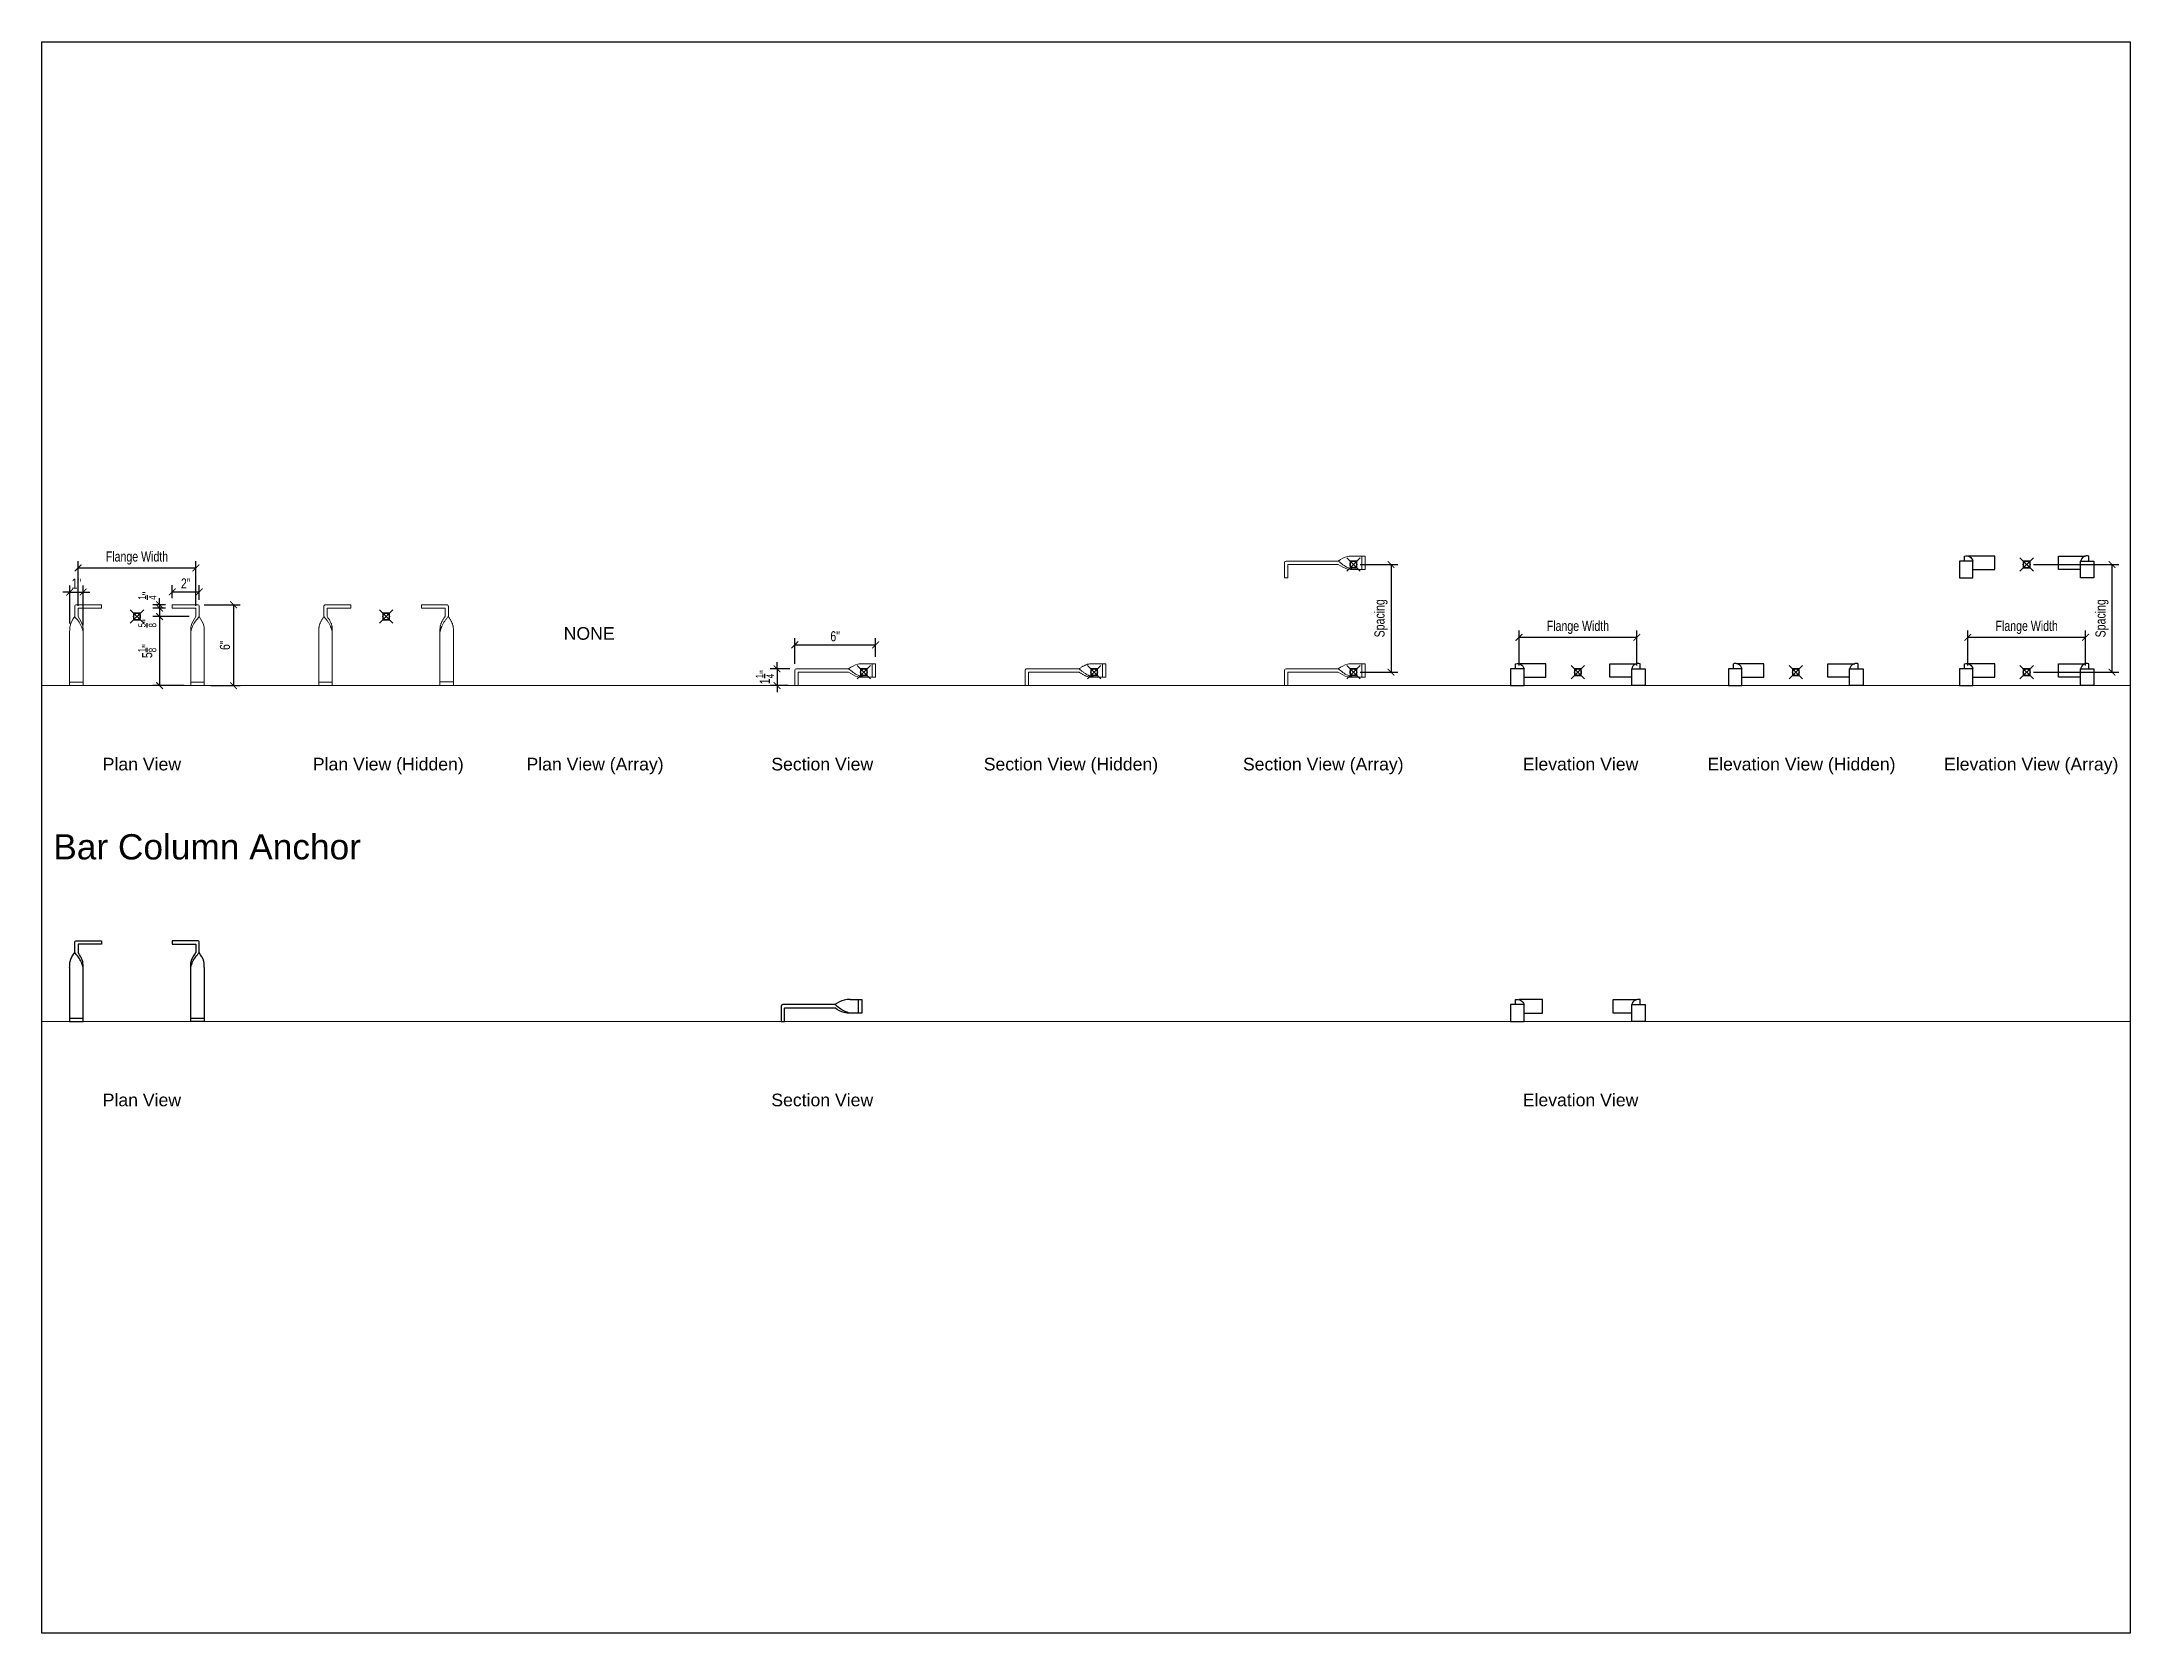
# Paper-space layout 'Layout1' of a CAD drawing. Header units: inches. Extents: x 1.05 to 9.45, y 0.8 to 7.2.
# The model-space entities are those that its viewports show. They can reach past a viewport. Long polylines and large blocks are cut down to what shows.
import ezdxf
from ezdxf.enums import TextEntityAlignment as Align

# ---------------------------------------------------------------- set-up
doc = ezdxf.new("R2010")
doc.units = ezdxf.units.IN
doc.header["$LTSCALE"] = 48
doc.header["$MEASUREMENT"] = 0
doc.header["$PDMODE"] = 99
doc.header["$PDSIZE"] = 0.5
doc.linetypes.add('HIDDEN2', pattern=[0.1875, 0.125, -0.0625])
for name, color, linetype, lineweight in [('A-Anno-Dims', 211, 'Continuous', 25), ('A-Detl-Fine', 90, 'Continuous', 18), ('G-Anno-Ttlb', 213, 'Continuous', 50)]:
    doc.layers.add(name, color=color, linetype=linetype, lineweight=lineweight)
doc.layers.add('G-Anno-Nplt', color=140, linetype='Continuous', lineweight=18, plot=False)
doc.styles.add('Arch-Dim', font='arial.ttf', dxfattribs={"width": 0.75})
doc.styles.add('RomanS', font='romans.shx')
doc.dimstyles.new('Aec-Arch-I-96', dxfattribs={"dimscale": 96, "dimtxt": 0.09375, "dimasz": 0.0625, "dimexe": 0.0625, "dimexo": 0.0625, "dimgap": 0.03125, "dimtad": 1, "dimdec": 4, "dimzin": 3, "dimdsep": 46, "dimlunit": 4, "dimtxsty": 'Arch-Dim', "dimblk": 'ARCHTICK', "dimcen": 0.09375, "dimazin": 2, "dimtfac": 0.75, "dimtdec": 4, "dimtix": 1, "dimtmove": 2, "dimatfit": 2, "dimfxl": 1, "dimtolj": 1, "dimtzin": 0, "dimarcsym": 0})

psp = doc.layouts.get("Layout1")

msp = doc.modelspace()

# ---------------------------------------------------------------- blocks, each defined once
blk = doc.blocks.new('Anno_Title_T2')
at = {"color": 0, "linetype": 'ByBlock', "lineweight": -2, "style": 'RomanS'}
blk.add_attdef('TITLE', (0, 0.4999999999999858), '', height=1.25, dxfattribs=at)
blk.add_attdef('SCALE', text='', height=0.75, dxfattribs=at).set_placement((0, -0.5000000000000142), align=Align.TOP_LEFT)
blk = doc.blocks.new('_ArchTick')
at = {"color": 0, "linetype": 'ByBlock', "const_width": 0.15}
blk.add_lwpolyline([(-0.5, -0.5), (0.5, 0.5)], dxfattribs=at)
blk = doc.blocks.new('*D7')
at = {"layer": 'A-Anno-Dims', "color": 8, "lineweight": -2, "transparency": 16777216}
for p, q in [((36.49762392759902, 83.18077792889687), (36.49762392759902, 86.49455799335317)), ((36.49762392759902, 85.99455799335317), (45.24762392759902, 85.99455799335317)), ((45.24762392759902, 83.18077792889687), (45.24762392759902, 86.49455799335317))]:
    blk.add_line(p, q, dxfattribs=at)
at = {"layer": 'Defpoints', "color": 0, "transparency": 16777216}
for p in [(45.24762392759902, 85.99455799335317), (36.49762392759902, 82.68077792889687), (45.24762392759902, 82.68077792889687)]:
    blk.add_point(p, dxfattribs=at)
at = {"layer": 'A-Anno-Dims', "color": 8, "lineweight": -2, "transparency": 16777216, "xscale": 0.5, "yscale": 0.5, "zscale": 0.5, "rotation": 180}
blk.add_blockref('_ArchTick', (36.49762392759902, 85.99455799335317), dxfattribs=at)
at = {"layer": 'A-Anno-Dims', "color": 8, "lineweight": -2, "transparency": 16777216, "xscale": 0.5, "yscale": 0.5, "zscale": 0.5}
blk.add_blockref('_ArchTick', (45.24762392759902, 85.99455799335317), dxfattribs=at)
at = {"layer": 'A-Anno-Dims', "color": 0, "transparency": 16777216, "insert": (40.87262392759902, 86.72980697016081), "char_height": 0.75, "attachment_point": 5, "style": 'Arch-Dim'}
blk.add_mtext('\\A1;Flange Width', dxfattribs=at)
blk = doc.blocks.new('_Open90')
at = {"color": 0, "linetype": 'ByBlock', "lineweight": -2}
for p, q in [((0, 0), (-1, 0)), ((-0.5, 0.5), (0, 0)), ((0, 0), (-0.5, -0.5))]:
    blk.add_line(p, q, dxfattribs=at)
blk = doc.blocks.new('*D8')
at = {"layer": 'A-Anno-Dims', "color": 8, "lineweight": -2, "transparency": 16777216}
for p, q in [((42.99762392759931, 83.25373377094934), (42.05197980117634, 83.25373377094934)), ((42.99762392759897, 83.00367792889688), (42.05197980117634, 83.00367792889688)), ((42.55197980117634, 83.25373377094934), (42.55197980117634, 83.75373377094934)), ((42.55197980117634, 83.25373377094934), (42.55197980117634, 83.00367792889688)), ((42.55197980117634, 83.00367792889688), (42.55197980117634, 82.50367792889688))]:
    blk.add_line(p, q, dxfattribs=at)
at = {"layer": 'Defpoints', "color": 0, "transparency": 16777216}
for p in [(42.55197980117634, 83.00367792889688), (43.49762392759931, 83.25373377094934), (43.49762392759897, 83.00367792889688)]:
    blk.add_point(p, dxfattribs=at)
at = {"layer": 'A-Anno-Dims', "color": 8, "lineweight": -2, "transparency": 16777216, "xscale": 0.5, "yscale": 0.5, "zscale": 0.5}
for p, rotation in [((42.55197980117634, 83.25373377094934), 270), ((42.55197980117634, 83.00367792889688), 90)]:
    blk.add_blockref('_ArchTick', p, dxfattribs=dict(at, rotation=rotation))
at = {"layer": 'A-Anno-Dims', "color": 0, "transparency": 16777216, "insert": (41.64457870977094, 83.93364553133301), "char_height": 0.75, "attachment_point": 5, "rotation": 90, "style": 'Arch-Dim'}
blk.add_mtext('\\A1;{\\H0.750000x;\\S1/4;}"', dxfattribs=at)
blk = doc.blocks.new('*D9')
at = {"layer": 'A-Anno-Dims', "color": 8, "lineweight": -2, "transparency": 16777216}
for p, q in [((42.99762392759897, 83.00367792889688), (42.05197980117634, 83.00367792889688)), ((44.74762392759885, 82.37867792889688), (42.05197980117634, 82.37867792889688)), ((42.55197980117634, 83.00367792889688), (42.55197980117634, 82.37867792889688))]:
    blk.add_line(p, q, dxfattribs=at)
at = {"layer": 'Defpoints', "color": 0, "transparency": 16777216}
for p in [(42.55197980117634, 82.37867792889688), (43.49762392759897, 83.00367792889688), (45.24762392759885, 82.37867792889688)]:
    blk.add_point(p, dxfattribs=at)
at = {"layer": 'A-Anno-Dims', "color": 8, "lineweight": -2, "transparency": 16777216, "xscale": 0.5, "yscale": 0.5, "zscale": 0.5}
for p, rotation in [((42.55197980117634, 83.00367792889688), 90), ((42.55197980117634, 82.37867792889688), 270)]:
    blk.add_blockref('_ArchTick', p, dxfattribs=dict(at, rotation=rotation))
at = {"layer": 'A-Anno-Dims', "color": 0, "transparency": 16777216, "insert": (41.63882325274506, 81.87698001729814), "char_height": 0.75, "attachment_point": 5, "rotation": 90, "style": 'Arch-Dim'}
blk.add_mtext('\\A1;{\\H0.750000x;\\S5/8;}"', dxfattribs=at)
blk = doc.blocks.new('*D10')
at = {"layer": 'A-Anno-Dims', "color": 8, "lineweight": -2, "transparency": 16777216}
for p, q in [((44.74762392759885, 82.37867792889688), (42.05197980117635, 82.37867792889688)), ((42.55197980117635, 82.37867792889688), (42.55197980117634, 77.25367792889688)), ((44.37262392759897, 77.25367792889688), (42.05197980117634, 77.25367792889688))]:
    blk.add_line(p, q, dxfattribs=at)
at = {"layer": 'Defpoints', "color": 0, "transparency": 16777216}
for p in [(45.24762392759885, 82.37867792889688), (42.55197980117634, 77.25367792889688), (44.87262392759897, 77.25367792889688)]:
    blk.add_point(p, dxfattribs=at)
at = {"layer": 'A-Anno-Dims', "color": 8, "lineweight": -2, "transparency": 16777216, "xscale": 0.5, "yscale": 0.5, "zscale": 0.5}
for p, rotation in [((42.55197980117635, 82.37867792889688), 90), ((42.55197980117634, 77.25367792889688), 270)]:
    blk.add_blockref('_ArchTick', p, dxfattribs=dict(at, rotation=rotation))
at = {"layer": 'A-Anno-Dims', "color": 0, "transparency": 16777216, "insert": (41.63223645192668, 79.81617792889689), "char_height": 0.75, "attachment_point": 5, "rotation": 90, "style": 'Arch-Dim'}
blk.add_mtext('\\A1;5{\\H0.750000x;\\S1/8;}"', dxfattribs=at)
blk = doc.blocks.new('*D11')
at = {"layer": 'A-Anno-Dims', "color": 8, "lineweight": -2, "transparency": 16777216}
for p, q in [((45.87262064276979, 83.25373377090818), (48.54757907993565, 83.25373377090818)), ((48.04757907993565, 83.25373377090818), (48.04757907993564, 77.25367792889688)), ((46.37262392759897, 77.25367792889688), (48.54757907993564, 77.25367792889688))]:
    blk.add_line(p, q, dxfattribs=at)
at = {"layer": 'Defpoints', "color": 0, "transparency": 16777216}
for p in [(45.37262064276979, 83.25373377090818), (45.87262392759897, 77.25367792889688), (48.04757907993564, 77.25367792889688)]:
    blk.add_point(p, dxfattribs=at)
at = {"layer": 'A-Anno-Dims', "color": 8, "lineweight": -2, "transparency": 16777216, "xscale": 0.5, "yscale": 0.5, "zscale": 0.5}
for p, rotation in [((48.04757907993565, 83.25373377090818), 90), ((48.04757907993564, 77.25367792889688), 270)]:
    blk.add_blockref('_ArchTick', p, dxfattribs=dict(at, rotation=rotation))
at = {"layer": 'A-Anno-Dims', "color": 0, "transparency": 16777216, "insert": (47.41464933914437, 80.25370584990254), "char_height": 0.75, "attachment_point": 5, "rotation": 90, "style": 'Arch-Dim'}
blk.add_mtext('\\A1;6"', dxfattribs=at)
blk = doc.blocks.new('*D12')
at = {"layer": 'A-Anno-Dims', "color": 8, "lineweight": -2, "transparency": 16777216}
for p, q in [((43.49762392759931, 83.75373377094934), (43.49762392759931, 84.7145299488302)), ((43.49762392759931, 84.2145299488302), (45.49762392759908, 84.2145299488302)), ((45.49762392759908, 83.62873377095138), (45.49762392759908, 84.7145299488302))]:
    blk.add_line(p, q, dxfattribs=at)
at = {"layer": 'Defpoints', "color": 0, "transparency": 16777216}
for p in [(45.49762392759908, 84.2145299488302), (43.49762392759931, 83.25373377094934), (45.49762392759908, 83.12873377095138)]:
    blk.add_point(p, dxfattribs=at)
at = {"layer": 'A-Anno-Dims', "color": 8, "lineweight": -2, "transparency": 16777216, "xscale": 0.5, "yscale": 0.5, "zscale": 0.5, "rotation": 180}
blk.add_blockref('_ArchTick', (43.49762392759931, 84.2145299488302), dxfattribs=at)
at = {"layer": 'A-Anno-Dims', "color": 8, "lineweight": -2, "transparency": 16777216, "xscale": 0.5, "yscale": 0.5, "zscale": 0.5}
blk.add_blockref('_ArchTick', (45.49762392759908, 84.2145299488302), dxfattribs=at)
at = {"layer": 'A-Anno-Dims', "color": 0, "transparency": 16777216, "insert": (44.49762392759919, 84.84106473737044), "char_height": 0.75, "attachment_point": 5, "style": 'Arch-Dim'}
blk.add_mtext('\\A1;2"', dxfattribs=at)
blk = doc.blocks.new('*D13')
at = {"layer": 'A-Anno-Dims', "color": 8, "lineweight": -2, "transparency": 16777216}
for p, q in [((89.74294138830089, 78.8786779288971), (89.74294138830089, 80.7797579088151)), ((95.74294138830089, 79.37867792889688), (95.74294138830089, 80.7797579088151)), ((89.74294138830089, 80.2797579088151), (95.74294138830089, 80.2797579088151))]:
    blk.add_line(p, q, dxfattribs=at)
at = {"layer": 'Defpoints', "color": 0, "transparency": 16777216}
for p in [(95.74294138830089, 80.2797579088151), (89.74294138830089, 78.3786779288971), (95.74294138830089, 78.87867792889688)]:
    blk.add_point(p, dxfattribs=at)
at = {"layer": 'A-Anno-Dims', "color": 8, "lineweight": -2, "transparency": 16777216, "xscale": 0.5, "yscale": 0.5, "zscale": 0.5, "rotation": 180}
blk.add_blockref('_ArchTick', (89.74294138830089, 80.2797579088151), dxfattribs=at)
at = {"layer": 'A-Anno-Dims', "color": 8, "lineweight": -2, "transparency": 16777216, "xscale": 0.5, "yscale": 0.5, "zscale": 0.5}
blk.add_blockref('_ArchTick', (95.74294138830089, 80.2797579088151), dxfattribs=at)
at = {"layer": 'A-Anno-Dims', "color": 0, "transparency": 16777216, "insert": (92.74294138830089, 80.91268764960637), "char_height": 0.75, "attachment_point": 5, "style": 'Arch-Dim'}
blk.add_mtext('\\A1;6"', dxfattribs=at)
blk = doc.blocks.new('*D14')
at = {"layer": 'A-Anno-Dims', "color": 8, "lineweight": -2, "transparency": 16777216}
for p, q in [((89.36794138830089, 78.5036779288971), (87.92362556244188, 78.5036779288971)), ((88.42362556244188, 78.5036779288971), (88.42362556244188, 79.0036779288971)), ((88.42362556244188, 78.5036779288971), (88.42362556244188, 77.25367792889688)), ((89.24294138830089, 77.25367792889688), (87.92362556244188, 77.25367792889688)), ((88.42362556244188, 77.25367792889688), (88.42362556244188, 76.75367792889688))]:
    blk.add_line(p, q, dxfattribs=at)
at = {"layer": 'Defpoints', "color": 0, "transparency": 16777216}
for p in [(89.86794138830089, 78.5036779288971), (88.42362556244188, 77.25367792889688), (89.74294138830089, 77.25367792889688)]:
    blk.add_point(p, dxfattribs=at)
at = {"layer": 'A-Anno-Dims', "color": 8, "lineweight": -2, "transparency": 16777216, "xscale": 0.5, "yscale": 0.5, "zscale": 0.5}
for p, rotation in [((88.42362556244188, 78.5036779288971), 270), ((88.42362556244188, 77.25367792889688), 90)]:
    blk.add_blockref('_ArchTick', p, dxfattribs=dict(at, rotation=rotation))
at = {"layer": 'A-Anno-Dims', "color": 0, "transparency": 16777216, "insert": (87.51622447103668, 77.878677928897), "char_height": 0.75, "attachment_point": 5, "rotation": 90, "style": 'Arch-Dim'}
blk.add_mtext('\\A1;1{\\H0.750000x;\\S1/4;}"', dxfattribs=at)
blk = doc.blocks.new('*D15')
at = {"layer": 'A-Anno-Dims', "color": 8, "lineweight": -2, "transparency": 16777216}
for p, q in [((131.7431878570113, 86.2536779288971), (134.5343726165755, 86.2536779288971)), ((134.0343726165755, 86.2536779288971), (134.0343726165755, 78.2536779288971)), ((131.7431878570112, 78.2536779288971), (134.5343726165755, 78.2536779288971))]:
    blk.add_line(p, q, dxfattribs=at)
at = {"layer": 'Defpoints', "color": 0, "transparency": 16777216}
for p in [(131.2431878570113, 86.2536779288971), (131.2431878570112, 78.2536779288971), (134.0343726165755, 78.2536779288971)]:
    blk.add_point(p, dxfattribs=at)
at = {"layer": 'A-Anno-Dims', "color": 8, "lineweight": -2, "transparency": 16777216, "xscale": 0.5, "yscale": 0.5, "zscale": 0.5}
for p, rotation in [((134.0343726165755, 86.2536779288971), 90), ((134.0343726165755, 78.2536779288971), 270)]:
    blk.add_blockref('_ArchTick', p, dxfattribs=dict(at, rotation=rotation))
at = {"layer": 'A-Anno-Dims', "color": 0, "transparency": 16777216, "insert": (133.2927286875168, 82.25367792889712), "char_height": 0.75, "attachment_point": 5, "rotation": 90, "style": 'Arch-Dim'}
blk.add_mtext('\\A1;Spacing', dxfattribs=at)
blk = doc.blocks.new('*D4')
at = {"layer": 'A-Anno-Dims', "color": 8, "lineweight": -2, "transparency": 16777216}
for p, q in [((176.8836248422666, 78.75367853028024), (176.8836248422666, 81.34067604400389)), ((176.8836248422666, 80.84067604400389), (185.6336256911376, 80.84067604400389)), ((185.6336256911376, 78.75367853028024), (185.6336256911376, 81.34067604400389))]:
    blk.add_line(p, q, dxfattribs=at)
at = {"layer": 'Defpoints', "color": 0, "transparency": 16777216}
for p in [(185.6336256911376, 80.84067604400389), (176.8836248422666, 78.25367853028024), (185.6336256911376, 78.25367853028024)]:
    blk.add_point(p, dxfattribs=at)
at = {"layer": 'A-Anno-Dims', "color": 8, "lineweight": -2, "transparency": 16777216, "xscale": 0.5, "yscale": 0.5, "zscale": 0.5, "rotation": 180}
blk.add_blockref('_ArchTick', (176.8836248422666, 80.84067604400389), dxfattribs=at)
at = {"layer": 'A-Anno-Dims', "color": 8, "lineweight": -2, "transparency": 16777216, "xscale": 0.5, "yscale": 0.5, "zscale": 0.5}
blk.add_blockref('_ArchTick', (185.6336256911376, 80.84067604400389), dxfattribs=at)
at = {"layer": 'A-Anno-Dims', "color": 0, "transparency": 16777216, "insert": (181.2586252667021, 81.57592502081152), "char_height": 0.75, "attachment_point": 5, "style": 'Arch-Dim'}
blk.add_mtext('\\A1;Flange Width', dxfattribs=at)
blk = doc.blocks.new('*D16')
at = {"layer": 'A-Anno-Dims', "color": 8, "lineweight": -2, "transparency": 16777216}
for p, q in [((181.7586252667021, 86.25367853028024), (188.0949462249604, 86.25367853028024)), ((187.5949462249604, 86.25367853028024), (187.5949462249604, 78.25367853028024)), ((181.7586252667021, 78.25367853028024), (188.0949462249604, 78.25367853028024))]:
    blk.add_line(p, q, dxfattribs=at)
at = {"layer": 'Defpoints', "color": 0, "transparency": 16777216}
for p in [(181.2586252667021, 86.25367853028024), (181.2586252667021, 78.25367853028024), (187.5949462249604, 78.25367853028024)]:
    blk.add_point(p, dxfattribs=at)
at = {"layer": 'A-Anno-Dims', "color": 8, "lineweight": -2, "transparency": 16777216, "xscale": 0.5, "yscale": 0.5, "zscale": 0.5}
for p, rotation in [((187.5949462249604, 86.25367853028024), 90), ((187.5949462249604, 78.25367853028024), 270)]:
    blk.add_blockref('_ArchTick', p, dxfattribs=dict(at, rotation=rotation))
at = {"layer": 'A-Anno-Dims', "color": 0, "transparency": 16777216, "insert": (186.8533022959017, 82.25367853028027), "char_height": 0.75, "attachment_point": 5, "rotation": 90, "style": 'Arch-Dim'}
blk.add_mtext('\\A1;Spacing', dxfattribs=at)
blk = doc.blocks.new('*D5')
at = {"layer": 'A-Anno-Dims', "color": 8, "lineweight": -2, "transparency": 16777216}
for p, q in [((143.5448379367166, 78.75367853028024), (143.5448379367166, 81.34067604400389)), ((143.5448379367166, 80.84067604400389), (152.2948387855876, 80.84067604400389)), ((152.2948387855876, 78.75367853028024), (152.2948387855876, 81.34067604400389))]:
    blk.add_line(p, q, dxfattribs=at)
at = {"layer": 'Defpoints', "color": 0, "transparency": 16777216}
for p in [(152.2948387855876, 80.84067604400389), (143.5448379367166, 78.25367853028024), (152.2948387855876, 78.25367853028024)]:
    blk.add_point(p, dxfattribs=at)
at = {"layer": 'A-Anno-Dims', "color": 8, "lineweight": -2, "transparency": 16777216, "xscale": 0.5, "yscale": 0.5, "zscale": 0.5, "rotation": 180}
blk.add_blockref('_ArchTick', (143.5448379367166, 80.84067604400389), dxfattribs=at)
at = {"layer": 'A-Anno-Dims', "color": 8, "lineweight": -2, "transparency": 16777216, "xscale": 0.5, "yscale": 0.5, "zscale": 0.5}
blk.add_blockref('_ArchTick', (152.2948387855876, 80.84067604400389), dxfattribs=at)
at = {"layer": 'A-Anno-Dims', "color": 0, "transparency": 16777216, "insert": (147.9198383611521, 81.57592502081152), "char_height": 0.75, "attachment_point": 5, "style": 'Arch-Dim'}
blk.add_mtext('\\A1;Flange Width', dxfattribs=at)
blk = doc.blocks.new('*D6')
at = {"layer": 'A-Anno-Dims', "color": 8, "lineweight": -2, "transparency": 16777216}
for p, q in [((35.87364781475071, 84.19962644014618), (35.37364781475071, 84.19962644014618)), ((35.87364781475071, 81.86141776296472), (35.87364781475071, 84.69962644014618)), ((35.87364781475071, 84.19962644014618), (36.87542392759906, 84.19962644014618)), ((36.87542392759906, 81.75367792889665), (36.87542392759906, 84.69962644014618)), ((36.87542392759906, 84.19962644014618), (37.37542392759906, 84.19962644014618))]:
    blk.add_line(p, q, dxfattribs=at)
at = {"layer": 'Defpoints', "color": 0, "transparency": 16777216}
for p in [(36.87542392759906, 84.19962644014618), (35.87364781475071, 81.36141776296472), (36.87542392759906, 81.25367792889665)]:
    blk.add_point(p, dxfattribs=at)
at = {"layer": 'A-Anno-Dims', "color": 8, "lineweight": -2, "transparency": 16777216, "xscale": 0.5, "yscale": 0.5, "zscale": 0.5}
blk.add_blockref('_ArchTick', (35.87364781475071, 84.19962644014618), dxfattribs=at)
at = {"layer": 'A-Anno-Dims', "color": 8, "lineweight": -2, "transparency": 16777216, "xscale": 0.5, "yscale": 0.5, "zscale": 0.5, "rotation": 180}
blk.add_blockref('_ArchTick', (36.87542392759906, 84.19962644014618), dxfattribs=at)
at = {"layer": 'A-Anno-Dims', "color": 0, "transparency": 16777216, "insert": (36.37453587117488, 84.82616122868642), "char_height": 0.75, "attachment_point": 5, "style": 'Arch-Dim'}
blk.add_mtext('\\A1;1"', dxfattribs=at)
blk = doc.blocks.new('AecDtl_BarColumnAnchorPlanLeft')
at = {"color": 0, "linetype": 'ByBlock', "lineweight": -2, "ltscale": 0.0625}
blk.add_lwpolyline([(-0.2500000000001137, 0), (-0.2500000000002274, 0.7500558420545076, -0.4142212592278016), (-0.124996715170937, 0.8750558420113066), (1.749999999999545, 0.8750558420524612), (1.749999999999886, 0.625), (0.02079999999989468, 0.625, 0.414213562373095), (-1.13686837721616e-13, 0.6041999999999916), (0, 0)], format="xyb", dxfattribs=at)
for points in [[(-0.625, -1.125000000000227), (-0.6250000000001137, -5.125), (0.3777999999999793, -5.125), (0.3777999999999793, -1.125000000000227)], [(-0.6250000000001137, -4.875), (0.3777999999999793, -4.875)]]:
    blk.add_lwpolyline(points, dxfattribs=at)
for points in [[(-0.6250000000001137, -1.125), (-0.5920965603729655, -0.6831474059079028), (-0.2500000000001137, 0)], [(0.3777999999998656, -1.125), (0.2375999999999294, -0.7031999999999243), (-0.2500000000001137, 0)], [(0.3777999999998656, -1.125), (0.3448965603727174, -0.6831474059079028), (0, 0)]]:
    blk.add_spline(points, degree=3, dxfattribs=at)
blk = doc.blocks.new('AecDtl_BarColumnAnchorPlanRight')
at = {"color": 0, "linetype": 'ByBlock', "lineweight": -2, "ltscale": 0.0625}
blk.add_lwpolyline([(0.2500000000001137, 0), (0.2500000000002274, 0.7500558420545076, 0.4142212592278016), (0.124996715170937, 0.8750558420113066), (-1.749999999999545, 0.8750558420524612), (-1.749999999999886, 0.625), (-0.02079999999989468, 0.625, -0.414213562373095), (1.13686837721616e-13, 0.6041999999999916), (0, 0)], format="xyb", dxfattribs=at)
for points in [[(0.625, -1.125000000000227), (0.6250000000001137, -5.125), (-0.3777999999998656, -5.125), (-0.3777999999999793, -1.125000000000227)], [(-0.3777999999998727, -4.868700125586884), (0.6248205900880066, -4.868700125586884)]]:
    blk.add_lwpolyline(points, dxfattribs=at)
for points in [[(-0.3777999999998656, -1.125), (-0.3448965603727174, -0.6831474059079028), (0, 0)], [(-0.3777999999998656, -1.125), (-0.2375999999999294, -0.7031999999999243), (0.2500000000001137, 0)], [(0.6250000000001137, -1.125), (0.5920965603729655, -0.6831474059079028), (0.2500000000001137, 0)]]:
    blk.add_spline(points, degree=3, dxfattribs=at)
blk = doc.blocks.new('AecDtl_BarColumnAnchorSection')
at = {"color": 0, "linetype": 'ByBlock', "lineweight": -2, "ltscale": 0.0625}
blk.add_line((0.625, -0.3750000000002274), (0.625, 0.6249999999997726), dxfattribs=at)
blk.add_lwpolyline([(-1.125, 0.2499999999997726), (-5, 0.25, 0.414213562373095), (-5.125, 0.125), (-5.125, -1.000000000000227), (-4.875, -1.000000000000227), (-4.875, -0.02080000000023574, -0.414213562373095), (-4.854199999999992, -2.273736754432321e-13), (-1.125, -2.273736754432321e-13)], format="xyb", dxfattribs=at)
blk.add_lwpolyline([(0, 0.6249999999997726), (0.625, 0.6249999999997726), (0.875, 0.6249999999997726), (0.875, -0.3750000000002274), (0.625, -0.3750000000002274), (0, -0.3750000000002274)], dxfattribs=at)
for points in [[(0, 0.625), (-0.4418525940920972, 0.5920965603729655), (-1.125, 0.25)], [(0, -0.3777999999997519), (-0.4218000000000757, -0.2375999999999294), (-1.125, 0.25)], [(0, -0.3777999999997519), (-0.4418525940920972, -0.3448965603727174), (-1.125, 0)]]:
    blk.add_spline(points, degree=3, dxfattribs=at)
blk = doc.blocks.new('AecDtl_BarColumnAnchorElevationLeft')
at = {"color": 0, "linetype": 'ByBlock', "lineweight": -2, "ltscale": 0.0625}
for p, q in [((-0.1485521129119434, 0.2505436756118797), (-0.1485511669067137, 0.2505440674608508)), ((-0.1485521129119434, 0.2505436756118797), (-0.1485511669067137, 0.2505440674608508)), ((-0.1415076643493194, 0.2503907281759439), (-0.1415066428204454, 0.2503910259247277)), ((-0.1415076643493194, 0.2503907281759439), (-0.1415066428204454, 0.2503910259247277)), ((-0.1373404008824082, 0.2502998463662607), (-0.1373382880939289, 0.2503003147614891)), ((-0.1373404008824082, 0.2502998463662607), (-0.1373382880939289, 0.2503003147614891)), ((-0.1345818054651318, 0.2502388890550264), (-0.1345807305707467, 0.2502390785894022)), ((-0.1345818054651318, 0.2502388890550264), (-0.1345807305707467, 0.2502390785894022)), ((-0.1332052785434144, 0.2502089645568049), (-0.1332041958767149, 0.2502091311951062)), ((-0.1332052785434144, 0.2502089645568049), (-0.1332041958767149, 0.2502091311951062)), ((-0.1304666327915811, 0.2501491155601343), (-0.1304589665388676, 0.2501499551528923)), ((-0.1304666327915811, 0.2501491155601343), (-0.1304589665388676, 0.2501499551528923)), ((-0.126364759895182, 0.2500604503800332), (-0.1263592288643167, 0.2500606918617905)), ((-0.126364759895182, 0.2500604503800332), (-0.1263592288643167, 0.2500606918617905))]:
    blk.add_line(p, q, dxfattribs=at)
blk.add_lwpolyline([(-0.6250000000001137, -1), (0.3749991511289181, -1), (0.3749991511289181, 0.2500006013833627), (-0.6250000000001137, 0.2500006013833627)], close=True, dxfattribs=at)
blk.add_lwpolyline([(-0.2500005954053677, 0.2527580884859617), (-0.2500005954053677, 0.6250011142928997, -0.4142124038769235), (0.3749991511289181, 0.2500006013833627)], format="xyb", dxfattribs=at)
blk.add_lwpolyline([(0.3749991511289181, -0.3749991451509231), (1.749999157106799, -0.3749991451509231), (1.749999157106799, 0.6250011142928997), (-2.534658278818824e-07, 0.6250011142928997)], dxfattribs=at)
blk = doc.blocks.new('AecDtl_BarColumnAnchorElevationRight')
at = {"color": 0, "linetype": 'ByBlock', "lineweight": -2, "ltscale": 0.0625}
for p, q in [((0.1263639110243275, 0.2500604503800332), (0.1263583799934622, 0.2500606918617905)), ((0.1263639110243275, 0.2500604503800332), (0.1263583799934622, 0.2500606918617905)), ((0.1304657839207266, 0.2501491155601343), (0.1304581176680131, 0.2501499551528923)), ((0.1304657839207266, 0.2501491155601343), (0.1304581176680131, 0.2501499551528923)), ((0.1332044296725599, 0.2502089645568049), (0.1332033470058605, 0.2502091311951062)), ((0.1332044296725599, 0.2502089645568049), (0.1332033470058605, 0.2502091311951062)), ((0.1345809565942773, 0.2502388890550264), (0.1345798816998922, 0.2502390785894022)), ((0.1345809565942773, 0.2502388890550264), (0.1345798816998922, 0.2502390785894022)), ((0.1373395520115537, 0.2502998463662607), (0.1373374392230744, 0.2503003147614891)), ((0.1373395520115537, 0.2502998463662607), (0.1373374392230744, 0.2503003147614891)), ((0.1415068154784649, 0.2503907281759439), (0.141505793949591, 0.2503910259247277)), ((0.1415068154784649, 0.2503907281759439), (0.141505793949591, 0.2503910259247277)), ((0.1485512640410889, 0.2505436756118797), (0.1485503180358592, 0.2505440674608508)), ((0.1485512640410889, 0.2505436756118797), (0.1485503180358592, 0.2505440674608508))]:
    blk.add_line(p, q, dxfattribs=at)
blk.add_lwpolyline([(-0.3749999999997726, -0.3749991451509231), (-1.750000005977654, -0.3749991451509231), (-1.750000005977654, 0.6250011142928997), (-5.954050266154809e-07, 0.6250011142928997)], dxfattribs=at)
blk.add_lwpolyline([(0.2499997465345132, 0.2527580884859617), (0.2499997465345132, 0.6250011142928997, 0.4142124038769235), (-0.3749999999997726, 0.2500006013833627)], format="xyb", dxfattribs=at)
blk.add_lwpolyline([(0.6249991511292592, -1), (-0.3749999999997726, -1), (-0.3749999999997726, 0.2500006013833627), (0.6249991511292592, 0.2500006013833627)], close=True, dxfattribs=at)

# ---------------------------------------------------------------- dimensions: what is measured, and where the dimension line sits
at = {"layer": 'A-Anno-Dims'}
for base, p1, p2, picture, middle in [((45.24762392759902, 85.99455799335317), (36.49762392759902, 82.68077792889687), (45.24762392759902, 82.68077792889687), '*D7', (40.87262392759902, 86.72980697016081)), ((152.2948387855876, 80.84067604400389), (143.5448379367166, 78.25367853028024), (152.2948387855876, 78.25367853028024), '*D5', (147.9198383611521, 81.57592502081152)), ((185.6336256911376, 80.84067604400389), (176.8836248422666, 78.25367853028024), (185.6336256911376, 78.25367853028024), '*D4', (181.2586252667021, 81.57592502081152))]:
    dim = msp.add_linear_dim(base=base, p1=p1, p2=p2, text='Flange Width', dimstyle='Aec-Arch-I-96', override={"dimscale": 8, "dimclrd": 8, "dimclre": 8, "dimldrblk": 'Open90'}, dxfattribs=at)
    dim.commit()
    dim.dimension.update_dxf_attribs({"geometry": picture, "text_midpoint": middle})
for base, p1, p2, picture, middle in [((45.49762392759908, 84.2145299488302), (43.49762392759931, 83.25373377094934), (45.49762392759908, 83.12873377095138), '*D12', (44.49762392759919, 84.84106473737044)), ((36.87542392759906, 84.19962644014618), (35.87364781475071, 81.36141776296472), (36.87542392759906, 81.25367792889665), '*D6', (36.37453587117488, 84.82616122868642)), ((95.74294138830089, 80.2797579088151), (89.74294138830089, 78.3786779288971), (95.74294138830089, 78.87867792889688), '*D13', (92.74294138830089, 80.91268764960637))]:
    dim = msp.add_linear_dim(base=base, p1=p1, p2=p2, dimstyle='Aec-Arch-I-96', override={"dimscale": 8, "dimclrd": 8, "dimclre": 8, "dimldrblk": 'Open90'}, dxfattribs=at)
    dim.commit()
    dim.dimension.update_dxf_attribs({"geometry": picture, "text_midpoint": middle})
for base, p1, p2, picture, middle in [((134.0343726165755, 78.2536779288971), (131.2431878570113, 86.2536779288971), (131.2431878570112, 78.2536779288971), '*D15', (133.2927286875168, 82.25367792889712)), ((187.5949462249604, 78.25367853028024), (181.2586252667021, 86.25367853028024), (181.2586252667021, 78.25367853028024), '*D16', (186.8533022959017, 82.25367853028027))]:
    dim = msp.add_linear_dim(base=base, p1=p1, p2=p2, angle=90, text='Spacing', dimstyle='Aec-Arch-I-96', override={"dimscale": 8, "dimclrd": 8, "dimclre": 8, "dimldrblk": 'Open90'}, dxfattribs=at)
    dim.commit()
    dim.dimension.update_dxf_attribs({"geometry": picture, "text_midpoint": middle})
for base, p1, p2, picture, middle in [((42.55197980117634, 83.00367792889688), (43.49762392759931, 83.25373377094934), (43.49762392759897, 83.00367792889688), '*D8', (41.64457870977094, 83.93364553133301)), ((42.55197980117634, 82.37867792889688), (43.49762392759897, 83.00367792889688), (45.24762392759885, 82.37867792889688), '*D9', (41.63882325274506, 81.87698001729814))]:
    dim = msp.add_linear_dim(base=base, p1=p1, p2=p2, angle=90, dimstyle='Aec-Arch-I-96', override={"dimscale": 8, "dimclrd": 8, "dimclre": 8, "dimldrblk": 'Open90'}, dxfattribs=at)
    dim.commit()
    dim.dimension.update_dxf_attribs({"geometry": picture, "text_midpoint": middle, "dimtype": 160})
for base, p1, p2, picture, middle in [((42.55197980117634, 77.25367792889688), (45.24762392759885, 82.37867792889688), (44.87262392759897, 77.25367792889688), '*D10', (41.63223645192668, 79.81617792889689)), ((48.04757907993564, 77.25367792889688), (45.37262064276979, 83.25373377090818), (45.87262392759897, 77.25367792889688), '*D11', (47.41464933914437, 80.25370584990254)), ((88.42362556244188, 77.25367792889688), (89.86794138830089, 78.5036779288971), (89.74294138830089, 77.25367792889688), '*D14', (87.51622447103668, 77.878677928897))]:
    dim = msp.add_linear_dim(base=base, p1=p1, p2=p2, angle=90, dimstyle='Aec-Arch-I-96', override={"dimscale": 8, "dimclrd": 8, "dimclre": 8, "dimldrblk": 'Open90'}, dxfattribs=at)
    dim.commit()
    dim.dimension.update_dxf_attribs({"geometry": picture, "text_midpoint": middle})

# ---------------------------------------------------------------- linework, layer by layer
at = {"layer": 'A-Anno-Dims'}
for p in [(131.2431878570113, 86.2536779288971), (181.2586252667021, 86.25367853028024), (40.87262392759897, 82.37867792889688), (59.38334089043167, 82.37867792889688), (94.86794138830089, 78.2536779288971), (111.9860037295113, 78.2536779288971), (131.2431878570112, 78.2536779288971), (147.9198383611521, 78.25367853028024), (164.1058320265569, 78.25367853028024), (181.2586252667021, 78.25367853028024)]:
    msp.add_point(p, dxfattribs=at)
at = {"layer": 'A-Detl-Fine'}
for p, q in [((131.8681878570113, 85.87867792889688), (131.8681878570113, 86.87867792889688)), ((95.49294138830089, 77.87867792889688), (95.49294138830089, 78.87867792889688)), ((131.8681878570113, 77.87867792889688), (131.8681878570113, 78.87867792889688))]:
    msp.add_line(p, q, dxfattribs=at)
at = {"layer": 'A-Detl-Fine', "linetype": 'Continuous', "lineweight": -3}
for p, q in [((176.7350735782258, 86.50422160450876), (176.735074524231, 86.50422199635773)), ((176.7350735782258, 86.50422160450876), (176.735074524231, 86.50422199635773)), ((176.7421180267884, 86.50406865707282), (176.7421190483172, 86.5040689548216)), ((176.7421180267884, 86.50406865707282), (176.7421190483172, 86.5040689548216)), ((176.7462852902553, 86.50397777526314), (176.7462874030438, 86.50397824365837)), ((176.7462852902553, 86.50397777526314), (176.7462874030438, 86.50397824365837)), ((176.7490438856726, 86.5039168179519), (176.7490449605669, 86.50391700748628)), ((176.7490438856726, 86.5039168179519), (176.7490449605669, 86.50391700748628)), ((176.7504204125943, 86.50388689345368), (176.750421495261, 86.50388706009198)), ((176.7504204125943, 86.50388689345368), (176.750421495261, 86.50388706009198)), ((176.7531590583461, 86.50382704445701), (176.7531667245988, 86.50382788404977)), ((176.7531590583461, 86.50382704445701), (176.7531667245988, 86.50382788404977)), ((176.7572609312425, 86.50373837927691), (176.7572664622734, 86.50373862075867)), ((176.7572609312425, 86.50373837927691), (176.7572664622734, 86.50373862075867)), ((185.7599896021618, 86.50373837927691), (185.7599840711309, 86.50373862075867)), ((185.7599896021618, 86.50373837927691), (185.7599840711309, 86.50373862075867)), ((185.7640914750582, 86.50382704445701), (185.7640838088055, 86.50382788404977)), ((185.7640914750582, 86.50382704445701), (185.7640838088055, 86.50382788404977)), ((185.76683012081, 86.50388689345368), (185.7668290381433, 86.50388706009198)), ((185.76683012081, 86.50388689345368), (185.7668290381433, 86.50388706009198)), ((185.7682066477317, 86.5039168179519), (185.7682055728374, 86.50391700748628)), ((185.7682066477317, 86.5039168179519), (185.7682055728374, 86.50391700748628)), ((185.770965243149, 86.50397777526314), (185.7709631303605, 86.50397824365837)), ((185.770965243149, 86.50397777526314), (185.7709631303605, 86.50397824365837)), ((185.7751325066159, 86.50406865707282), (185.7751314850871, 86.5040689548216)), ((185.7751325066159, 86.50406865707282), (185.7751314850871, 86.5040689548216)), ((185.7821769551786, 86.50422160450876), (185.7821760091733, 86.50422199635773)), ((185.7821769551786, 86.50422160450876), (185.7821760091733, 86.50422199635773)), ((143.3962866726757, 78.50422160450876), (143.396287618681, 78.50422199635773)), ((143.3962866726757, 78.50422160450876), (143.396287618681, 78.50422199635773)), ((143.4033311212384, 78.50406865707282), (143.4033321427672, 78.5040689548216)), ((143.4033311212384, 78.50406865707282), (143.4033321427672, 78.5040689548216)), ((143.4074983847053, 78.50397777526314), (143.4075004974937, 78.50397824365837)), ((143.4074983847053, 78.50397777526314), (143.4075004974937, 78.50397824365837)), ((143.4102569801225, 78.5039168179519), (143.4102580550169, 78.50391700748628)), ((143.4102569801225, 78.5039168179519), (143.4102580550169, 78.50391700748628)), ((143.4116335070443, 78.50388689345368), (143.411634589711, 78.50388706009198)), ((143.4116335070443, 78.50388689345368), (143.411634589711, 78.50388706009198)), ((143.4143721527961, 78.50382704445701), (143.4143798190488, 78.50382788404977)), ((143.4143721527961, 78.50382704445701), (143.4143798190488, 78.50382788404977)), ((143.4184740256925, 78.50373837927691), (143.4184795567234, 78.50373862075867)), ((143.4184740256925, 78.50373837927691), (143.4184795567234, 78.50373862075867)), ((152.4212026966118, 78.50373837927691), (152.4211971655809, 78.50373862075867)), ((152.4212026966118, 78.50373837927691), (152.4211971655809, 78.50373862075867)), ((152.4253045695082, 78.50382704445701), (152.4252969032555, 78.50382788404977)), ((152.4253045695082, 78.50382704445701), (152.4252969032555, 78.50382788404977)), ((152.42804321526, 78.50388689345368), (152.4280421325933, 78.50388706009198)), ((152.42804321526, 78.50388689345368), (152.4280421325933, 78.50388706009198)), ((152.4294197421817, 78.5039168179519), (152.4294186672873, 78.50391700748628)), ((152.4294197421817, 78.5039168179519), (152.4294186672873, 78.50391700748628)), ((152.432178337599, 78.50397777526314), (152.4321762248105, 78.50397824365837)), ((152.432178337599, 78.50397777526314), (152.4321762248105, 78.50397824365837)), ((152.4363456010659, 78.50406865707282), (152.436344579537, 78.5040689548216)), ((152.4363456010659, 78.50406865707282), (152.436344579537, 78.5040689548216)), ((152.4433900496285, 78.50422160450876), (152.4433891036233, 78.50422199635773)), ((152.4433900496285, 78.50422160450876), (152.4433891036233, 78.50422199635773)), ((185.7599896021618, 78.50373837927691), (185.7599840711309, 78.50373862075867)), ((185.7599896021618, 78.50373837927691), (185.7599840711309, 78.50373862075867)), ((185.7640914750582, 78.50382704445701), (185.7640838088055, 78.50382788404977)), ((185.7640914750582, 78.50382704445701), (185.7640838088055, 78.50382788404977)), ((185.76683012081, 78.50388689345368), (185.7668290381433, 78.50388706009198)), ((185.76683012081, 78.50388689345368), (185.7668290381433, 78.50388706009198)), ((185.7682066477317, 78.5039168179519), (185.7682055728374, 78.50391700748628)), ((185.7682066477317, 78.5039168179519), (185.7682055728374, 78.50391700748628)), ((185.770965243149, 78.50397777526314), (185.7709631303605, 78.50397824365837)), ((185.770965243149, 78.50397777526314), (185.7709631303605, 78.50397824365837)), ((185.7751325066159, 78.50406865707282), (185.7751314850871, 78.5040689548216)), ((185.7751325066159, 78.50406865707282), (185.7751314850871, 78.5040689548216)), ((185.7821769551786, 78.50422160450876), (185.7821760091733, 78.50422199635773)), ((185.7821769551786, 78.50422160450876), (185.7821760091733, 78.50422199635773))]:
    msp.add_line(p, q, dxfattribs=at)
at = {"layer": 'A-Detl-Fine', "linetype": 'HIDDEN2', "ltscale": 0.0625}
for p, q in [((106.8610037295113, 77.25367792889688), (106.8610037295113, 78.3786779288971)), ((106.9860037295113, 78.5036779288971), (110.8610037295113, 78.50367792889688)), ((107.1110037295113, 77.25367792889688), (107.1110037295113, 78.23287792889687)), ((107.1318037295113, 78.25367792889688), (110.8610037295113, 78.25367792889688)), ((112.6110037295113, 77.87867792889688), (112.6110037295113, 78.87867792889688)), ((106.8610037295113, 77.25367792889688), (107.1110037295113, 77.25367792889688))]:
    msp.add_line(p, q, dxfattribs=at)
at = {"layer": 'A-Detl-Fine', "linetype": 'HIDDEN2', "lineweight": -3, "ltscale": 0.0625}
for p, q in [((159.5822803380805, 78.50422160450876), (159.5822812840858, 78.50422199635773)), ((159.5822803380805, 78.50422160450876), (159.5822812840858, 78.50422199635773)), ((159.5893247866431, 78.50406865707282), (159.589325808172, 78.5040689548216)), ((159.5893247866431, 78.50406865707282), (159.589325808172, 78.5040689548216)), ((159.5934920501101, 78.50397777526314), (159.5934941628985, 78.50397824365837)), ((159.5934920501101, 78.50397777526314), (159.5934941628985, 78.50397824365837)), ((159.5962506455273, 78.5039168179519), (159.5962517204217, 78.50391700748628)), ((159.5962506455273, 78.5039168179519), (159.5962517204217, 78.50391700748628)), ((159.5976271724491, 78.50388689345368), (159.5976282551158, 78.50388706009198)), ((159.5976271724491, 78.50388689345368), (159.5976282551158, 78.50388706009198)), ((159.6003658182009, 78.50382704445701), (159.6003734844536, 78.50382788404977)), ((159.6003658182009, 78.50382704445701), (159.6003734844536, 78.50382788404977)), ((159.6044676910973, 78.50373837927691), (159.6044732221281, 78.50373862075867)), ((159.6044676910973, 78.50373837927691), (159.6044732221281, 78.50373862075867)), ((168.6071963620166, 78.50373837927691), (168.6071908309857, 78.50373862075867)), ((168.6071963620166, 78.50373837927691), (168.6071908309857, 78.50373862075867)), ((168.611298234913, 78.50382704445701), (168.6112905686603, 78.50382788404977)), ((168.611298234913, 78.50382704445701), (168.6112905686603, 78.50382788404977)), ((168.6140368806648, 78.50388689345368), (168.6140357979981, 78.50388706009198)), ((168.6140368806648, 78.50388689345368), (168.6140357979981, 78.50388706009198)), ((168.6154134075865, 78.5039168179519), (168.6154123326921, 78.50391700748628)), ((168.6154134075865, 78.5039168179519), (168.6154123326921, 78.50391700748628)), ((168.6181720030038, 78.50397777526314), (168.6181698902153, 78.50397824365837)), ((168.6181720030038, 78.50397777526314), (168.6181698902153, 78.50397824365837)), ((168.6223392664707, 78.50406865707282), (168.6223382449418, 78.5040689548216)), ((168.6223392664707, 78.50406865707282), (168.6223382449418, 78.5040689548216)), ((168.6293837150333, 78.50422160450876), (168.6293827690281, 78.50422199635773)), ((168.6293837150333, 78.50422160450876), (168.6293827690281, 78.50422199635773))]:
    msp.add_line(p, q, dxfattribs=at)
at = {"layer": 'A-Detl-Fine', "linetype": 'Continuous', "lineweight": -3}
for points in [[(176.6336250957323, 86.50643601738284), (176.6336250957323, 86.87867904318978, -0.4142124038769235), (177.2586248422666, 86.50367853028024)], [(185.883625437672, 86.50643601738284), (185.883625437672, 86.87867904318978, 0.4142124038769235), (185.2586256911377, 86.50367853028024)], [(143.2948381901823, 78.50643601738284), (143.2948381901823, 78.87867904318978, -0.4142124038769235), (143.9198379367166, 78.50367853028024)], [(152.544838532122, 78.50643601738284), (152.544838532122, 78.87867904318978, 0.4142124038769235), (151.9198387855877, 78.50367853028024)], [(176.6336250957323, 78.50643601738284), (176.6336250957323, 78.87867904318978, -0.4142124038769235), (177.2586248422666, 78.50367853028024)], [(185.883625437672, 78.50643601738284), (185.883625437672, 78.87867904318978, 0.4142124038769235), (185.2586256911377, 78.50367853028024)]]:
    msp.add_lwpolyline(points, format="xyb", dxfattribs=at)
at = {"layer": 'A-Detl-Fine'}
for points in [[(130.1181878570113, 86.50367792889688), (126.2431878570113, 86.5036779288971, 0.414213562373095), (126.1181878570113, 86.3786779288971), (126.1181878570113, 85.25367792889688), (126.3681878570113, 85.25367792889688), (126.3681878570113, 86.23287792889687, -0.414213562373095), (126.3889878570113, 86.25367792889688), (130.1181878570113, 86.25367792889688)], [(36.24762392759897, 82.37867792889688), (36.24762392759885, 83.12873377095138, -0.4142212592278016), (36.37262721242814, 83.25373377090818), (38.24762392759862, 83.25373377094934), (38.24762392759897, 83.00367792889688), (36.51842392759897, 83.00367792889688, 0.414213562373095), (36.49762392759897, 82.98287792889687), (36.49762392759908, 82.37867792889688)], [(45.49762392759897, 82.37867792889688), (45.49762392759908, 83.12873377095138, 0.4142212592278016), (45.37262064276979, 83.25373377090818), (43.49762392759931, 83.25373377094934), (43.49762392759897, 83.00367792889688), (45.22682392759896, 83.00367792889688, -0.414213562373095), (45.24762392759897, 82.98287792889687), (45.24762392759885, 82.37867792889688)], [(93.74294138830089, 78.50367792889688), (89.86794138830089, 78.5036779288971, 0.414213562373095), (89.74294138830089, 78.3786779288971), (89.74294138830089, 77.25367792889688), (89.99294138830089, 77.25367792889688), (89.99294138830089, 78.23287792889687, -0.414213562373095), (90.0137413883009, 78.25367792889688), (93.74294138830089, 78.25367792889688)], [(130.1181878570113, 78.25367792889688), (126.3889878570113, 78.25367792889688, 0.414213562373095), (126.3681878570113, 78.23287792889687), (126.3681878570113, 77.25367792889688), (126.1181878570113, 77.25367792889688), (126.1181878570113, 78.3786779288971, -0.414213562373095), (126.2431878570113, 78.5036779288971), (130.1181878570113, 78.50367792889688)]]:
    msp.add_lwpolyline(points, format="xyb", dxfattribs=at)
for points in [[(131.2431878570113, 85.87867792889688), (131.8681878570113, 85.87867792889688), (132.1181878570113, 85.87867792889688), (132.1181878570113, 86.87867792889688), (131.8681878570113, 86.87867792889688), (131.2431878570113, 86.87867792889688)], [(35.87262392759908, 81.25367792889665), (35.87262392759897, 77.25367792889688), (36.87262392759897, 77.25367792889688), (36.87542392759906, 81.25367792889665)], [(45.87262392759885, 81.25367792889665), (45.87262392759897, 77.25367792889688), (44.87262392759897, 77.25367792889688), (44.86982392759887, 81.25367792889665)], [(94.86794138830089, 78.87867792889688), (95.49294138830089, 78.87867792889688), (95.74294138830089, 78.87867792889688), (95.74294138830089, 77.87867792889688), (95.49294138830089, 77.87867792889688), (94.86794138830089, 77.87867792889688)], [(131.2431878570113, 77.87867792889688), (131.8681878570113, 77.87867792889688), (132.1181878570113, 77.87867792889688), (132.1181878570113, 78.87867792889688), (131.8681878570113, 78.87867792889688), (131.2431878570113, 78.87867792889688)], [(35.87262392759897, 77.50367792889688), (36.87262392759897, 77.50367792889688)], [(44.87244451768686, 77.50997780331), (45.87244451768686, 77.50997780331)]]:
    msp.add_lwpolyline(points, dxfattribs=at)
at = {"layer": 'A-Detl-Fine', "linetype": 'Continuous', "lineweight": -3}
for points in [[(176.2586256911376, 85.25367792889688), (177.2586248422666, 85.25367792889688), (177.2586248422666, 86.50367853028024), (176.2586256911376, 86.50367853028024)], [(186.2586248422667, 85.25367792889688), (185.2586256911377, 85.25367792889688), (185.2586256911377, 86.50367853028024), (186.2586248422667, 86.50367853028024)], [(142.9198387855876, 77.25367792889688), (143.9198379367166, 77.25367792889688), (143.9198379367166, 78.50367853028024), (142.9198387855876, 78.50367853028024)], [(152.9198379367167, 77.25367792889688), (151.9198387855877, 77.25367792889688), (151.9198387855877, 78.50367853028024), (152.9198379367167, 78.50367853028024)], [(176.2586256911376, 77.25367792889688), (177.2586248422666, 77.25367792889688), (177.2586248422666, 78.50367853028024), (176.2586256911376, 78.50367853028024)], [(186.2586248422667, 77.25367792889688), (185.2586256911377, 77.25367792889688), (185.2586256911377, 78.50367853028024), (186.2586248422667, 78.50367853028024)]]:
    msp.add_lwpolyline(points, close=True, dxfattribs=at)
for points in [[(177.2586248422666, 85.87867878374595), (178.8836248482445, 85.87867878374595), (178.8836248482445, 86.87867904318978), (176.8836254376719, 86.87867904318978)], [(185.2586256911377, 85.87867878374595), (183.6336256851598, 85.87867878374595), (183.6336256851598, 86.87867904318978), (185.6336250957324, 86.87867904318978)], [(143.9198379367166, 77.87867878374595), (145.5448379426945, 77.87867878374595), (145.5448379426945, 78.87867904318978), (143.5448385321218, 78.87867904318978)], [(151.9198387855877, 77.87867878374595), (150.2948387796098, 77.87867878374595), (150.2948387796098, 78.87867904318978), (152.2948381901824, 78.87867904318978)], [(177.2586248422666, 77.87867878374595), (178.8836248482445, 77.87867878374595), (178.8836248482445, 78.87867904318978), (176.8836254376719, 78.87867904318978)], [(185.2586256911377, 77.87867878374595), (183.6336256851598, 77.87867878374595), (183.6336256851598, 78.87867904318978), (185.6336250957324, 78.87867904318978)]]:
    msp.add_lwpolyline(points, dxfattribs=at)
at = {"layer": 'A-Detl-Fine', "linetype": 'HIDDEN2', "ltscale": 0.0625}
for points in [[(54.75834089043167, 82.37867792889688), (54.75834089043155, 83.12873377095138, -0.4142212592278016), (54.88334417526085, 83.25373377090818), (56.75834089043133, 83.25373377094934), (56.75834089043167, 83.00367792889688), (55.02914089043168, 83.00367792889688, 0.414213562373095), (55.00834089043167, 82.98287792889687), (55.00834089043178, 82.37867792889688)], [(64.00834089043167, 82.37867792889688), (64.00834089043178, 83.12873377095138, 0.4142212592278016), (63.88333760560249, 83.25373377090818), (62.00834089043201, 83.25373377094934), (62.00834089043167, 83.00367792889688), (63.73754089043166, 83.00367792889688, -0.414213562373095), (63.75834089043167, 82.98287792889687), (63.75834089043155, 82.37867792889688)]]:
    msp.add_lwpolyline(points, format="xyb", dxfattribs=at)
for points in [[(54.38334089043178, 81.25367792889665), (54.38334089043167, 77.25367792889688), (55.38334089043167, 77.25367792889688), (55.38614089043176, 81.25367792889665)], [(64.38334089043155, 81.25367792889665), (64.38334089043167, 77.25367792889688), (63.38334089043167, 77.25367792889688), (63.38054089043158, 81.25367792889665)], [(111.9860037295113, 77.87867792889688), (112.6110037295113, 77.87867792889688), (112.8610037295113, 77.87867792889688), (112.8610037295113, 78.87867792889688), (112.6110037295113, 78.87867792889688), (111.9860037295113, 78.87867792889688)], [(54.38334089043167, 77.50367792889665), (55.38334089043167, 77.50367792889665)], [(63.38315241027271, 77.52293529883491), (64.38315241027271, 77.52293529883491)]]:
    msp.add_lwpolyline(points, dxfattribs=at)
at = {"layer": 'A-Detl-Fine', "linetype": 'HIDDEN2', "lineweight": -3, "ltscale": 0.0625}
for points in [[(159.1058324509924, 77.25367792889688), (160.1058316021214, 77.25367792889688), (160.1058316021214, 78.50367853028024), (159.1058324509924, 78.50367853028024)], [(169.1058316021215, 77.25367792889688), (168.1058324509925, 77.25367792889688), (168.1058324509925, 78.50367853028024), (169.1058316021215, 78.50367853028024)]]:
    msp.add_lwpolyline(points, close=True, dxfattribs=at)
for points in [[(159.4808318555871, 78.50643601738284), (159.4808318555871, 78.87867904318978, -0.4142124038769235), (160.1058316021214, 78.50367853028024)], [(168.7308321975268, 78.50643601738284), (168.7308321975268, 78.87867904318978, 0.4142124038769235), (168.1058324509925, 78.50367853028024)]]:
    msp.add_lwpolyline(points, format="xyb", dxfattribs=at)
for points in [[(160.1058316021214, 77.87867878374595), (161.7308316080993, 77.87867878374595), (161.7308316080993, 78.87867904318978), (159.7308321975266, 78.87867904318978)], [(168.1058324509925, 77.87867878374595), (166.4808324450146, 77.87867878374595), (166.4808324450146, 78.87867904318978), (168.4808318555872, 78.87867904318978)]]:
    msp.add_lwpolyline(points, dxfattribs=at)
at = {"layer": 'A-Detl-Fine', "linetype": 'HIDDEN2', "ltscale": 0.0625}
for centre, radius in [((106.9860037295113, 78.3786779288971), 0.125), ((107.1318037295113, 78.23287792889687), 0.0208)]:
    msp.add_arc(centre, radius, 90, 180, dxfattribs=at)
at = {"layer": 'A-Detl-Fine'}
for points in [[(131.2431878570113, 86.8786779288971), (130.8013352629192, 86.84577448927007), (130.1181878570113, 86.5036779288971)], [(131.2431878570113, 85.87587792889735), (130.8213878570112, 86.01607792889718), (130.1181878570113, 86.5036779288971)], [(131.2431878570113, 85.87587792889735), (130.8013352629192, 85.90878136852439), (130.1181878570113, 86.2536779288971)], [(35.87262392759897, 81.25367792889688), (35.90552736722611, 81.69553052298897), (36.24762392759897, 82.37867792889688)], [(36.87542392759894, 81.25367792889688), (36.73522392759901, 81.67547792889695), (36.24762392759897, 82.37867792889688)], [(36.87542392759894, 81.25367792889688), (36.8425204879718, 81.69553052298897), (36.49762392759908, 82.37867792889688)], [(44.86982392759899, 81.25367792889688), (44.90272736722613, 81.69553052298897), (45.24762392759885, 82.37867792889688)], [(44.86982392759899, 81.25367792889688), (45.01002392759892, 81.67547792889695), (45.49762392759897, 82.37867792889688)], [(45.87262392759897, 81.25367792889688), (45.83972048797182, 81.69553052298897), (45.49762392759897, 82.37867792889688)], [(94.86794138830089, 78.8786779288971), (94.4260887942088, 78.84577448927007), (93.74294138830089, 78.5036779288971)], [(94.86794138830089, 77.87587792889735), (94.44614138830082, 78.01607792889718), (93.74294138830089, 78.5036779288971)], [(94.86794138830089, 77.87587792889735), (94.4260887942088, 77.90878136852439), (93.74294138830089, 78.2536779288971)], [(131.2431878570113, 78.8786779288971), (130.8013352629192, 78.84577448927007), (130.1181878570113, 78.5036779288971)], [(131.2431878570113, 77.87587792889735), (130.8213878570112, 78.01607792889718), (130.1181878570113, 78.5036779288971)], [(131.2431878570113, 77.87587792889735), (130.8013352629192, 77.90878136852439), (130.1181878570113, 78.2536779288971)]]:
    msp.add_spline(points, degree=3, dxfattribs=at)
at = {"layer": 'A-Detl-Fine', "linetype": 'HIDDEN2', "ltscale": 0.0625}
for points in [[(54.38334089043167, 81.25367792889688), (54.41624433005882, 81.69553052298897), (54.75834089043167, 82.37867792889688)], [(55.38614089043165, 81.25367792889688), (55.24594089043171, 81.67547792889695), (54.75834089043167, 82.37867792889688)], [(55.38614089043165, 81.25367792889688), (55.3532374508045, 81.69553052298897), (55.00834089043178, 82.37867792889688)], [(63.38054089043169, 81.25367792889688), (63.41344433005884, 81.69553052298897), (63.75834089043155, 82.37867792889688)], [(63.38054089043169, 81.25367792889688), (63.52074089043163, 81.67547792889695), (64.00834089043167, 82.37867792889688)], [(64.38334089043167, 81.25367792889688), (64.35043745080452, 81.69553052298897), (64.00834089043167, 82.37867792889688)], [(111.9860037295113, 78.8786779288971), (111.5441511354192, 78.84577448927007), (110.8610037295113, 78.5036779288971)], [(111.9860037295113, 77.87587792889735), (111.5642037295112, 78.01607792889718), (110.8610037295113, 78.5036779288971)], [(111.9860037295113, 77.87587792889735), (111.5441511354192, 77.90878136852439), (110.8610037295113, 78.2536779288971)]]:
    msp.add_spline(points, degree=3, dxfattribs=at)
at = {"layer": 'G-Anno-Nplt'}
for p in [(1049.993868845048, 77.25367792889688), (1049.993868845048, 52.30629178954078)]:
    msp.add_xline(p, (1, 0), dxfattribs=at)

# ---------------------------------------------------------------- block references
for name, p in [('AecDtl_BarColumnAnchorPlanLeft', (36.49762392759908, 57.43129178954078)), ('AecDtl_BarColumnAnchorPlanRight', (45.24762392759885, 57.43129178954078)), ('AecDtl_BarColumnAnchorSection', (93.85155398916436, 53.30629178954101)), ('AecDtl_BarColumnAnchorElevationLeft', (143.5448387855877, 53.30629178954078)), ('AecDtl_BarColumnAnchorElevationRight', (152.2948387855874, 53.30629178954078))]:
    msp.add_blockref(name, p)
at = {"layer": 'G-Anno-Ttlb'}
ref = msp.add_blockref('Anno_Title_T2', (72.57342659500887, 80.28458534347328), dxfattribs=dict(at, xscale=0.75, yscale=0.75, zscale=0.75))
ref.add_attrib('TITLE', 'NONE', (72.57342659500887, 80.65958534347328), dxfattribs={"layer": '0', "color": 0, "linetype": 'ByBlock', "lineweight": -2, "height": 0.9375, "style": 'Arch-Dim'})
ref = msp.add_blockref('Anno_Title_T2', (38.32784014570552, 70.57833063982389), dxfattribs=dict(at, xscale=0.75, yscale=0.75, zscale=0.75))
ref.add_attrib('TITLE', 'Plan View', (38.32784014570552, 70.95333063982389), dxfattribs={"layer": '0', "color": 0, "linetype": 'ByBlock', "lineweight": -2, "height": 0.9375, "style": 'Arch-Dim'})
ref = msp.add_blockref('Anno_Title_T2', (53.93868796119568, 70.57833063982389), dxfattribs=dict(at, xscale=0.75, yscale=0.75, zscale=0.75))
ref.add_attrib('TITLE', 'Plan View (Hidden)', (53.93868796119568, 70.95333063982389), dxfattribs={"layer": '0', "color": 0, "linetype": 'ByBlock', "lineweight": -2, "height": 0.9375, "style": 'Arch-Dim'})
ref = msp.add_blockref('Anno_Title_T2', (69.80927491814418, 70.57833063982389), dxfattribs=dict(at, xscale=0.75, yscale=0.75, zscale=0.75))
ref.add_attrib('TITLE', 'Plan View (Array)', (69.80927491814418, 70.95333063982389), dxfattribs={"layer": '0', "color": 0, "linetype": 'ByBlock', "lineweight": -2, "height": 0.9375, "style": 'Arch-Dim'})
ref = msp.add_blockref('Anno_Title_T2', (87.99715597890099, 70.57833063982389), dxfattribs=dict(at, xscale=0.75, yscale=0.75, zscale=0.75))
ref.add_attrib('TITLE', 'Section View', (87.99715597890099, 70.95333063982389), dxfattribs={"layer": '0', "color": 0, "linetype": 'ByBlock', "lineweight": -2, "height": 0.9375, "style": 'Arch-Dim'})
ref = msp.add_blockref('Anno_Title_T2', (103.7792509093563, 70.57833063982389), dxfattribs=dict(at, xscale=0.75, yscale=0.75, zscale=0.75))
ref.add_attrib('TITLE', 'Section View (Hidden)', (103.7792509093563, 70.95333063982389), dxfattribs={"layer": '0', "color": 0, "linetype": 'ByBlock', "lineweight": -2, "height": 0.9375, "style": 'Arch-Dim'})
ref = msp.add_blockref('Anno_Title_T2', (123.0340866624881, 70.57833063982389), dxfattribs=dict(at, xscale=0.75, yscale=0.75, zscale=0.75))
ref.add_attrib('TITLE', 'Section View (Array)', (123.0340866624881, 70.95333063982389), dxfattribs={"layer": '0', "color": 0, "linetype": 'ByBlock', "lineweight": -2, "height": 0.9375, "style": 'Arch-Dim'})
ref = msp.add_blockref('Anno_Title_T2', (143.8212401076534, 70.57833063982389), dxfattribs=dict(at, xscale=0.75, yscale=0.75, zscale=0.75))
ref.add_attrib('TITLE', 'Elevation View', (143.8212401076534, 70.95333063982389), dxfattribs={"layer": '0', "color": 0, "linetype": 'ByBlock', "lineweight": -2, "height": 0.9375, "style": 'Arch-Dim'})
ref = msp.add_blockref('Anno_Title_T2', (157.5397567943952, 70.57833063982389), dxfattribs=dict(at, xscale=0.75, yscale=0.75, zscale=0.75))
ref.add_attrib('TITLE', 'Elevation View (Hidden)', (157.5397567943952, 70.95333063982389), dxfattribs={"layer": '0', "color": 0, "linetype": 'ByBlock', "lineweight": -2, "height": 0.9375, "style": 'Arch-Dim'})
ref = msp.add_blockref('Anno_Title_T2', (175.1185111606345, 70.57833063982389), dxfattribs=dict(at, xscale=0.75, yscale=0.75, zscale=0.75))
ref.add_attrib('TITLE', 'Elevation View (Array)', (175.1185111606345, 70.95333063982389), dxfattribs={"layer": '0', "color": 0, "linetype": 'ByBlock', "lineweight": -2, "height": 0.9375, "style": 'Arch-Dim'})
ref = msp.add_blockref('Anno_Title_T2', (34.65670014699117, 63.5919981806901), dxfattribs=dict(at, xscale=1.5, yscale=1.5, zscale=1.5))
ref.add_attrib('TITLE', 'Bar Column Anchor', (34.65670014699117, 64.3419981806901), dxfattribs={"layer": '0', "color": 0, "linetype": 'ByBlock', "lineweight": -2, "height": 1.875, "style": 'Arch-Dim'})
ref = msp.add_blockref('Anno_Title_T2', (38.32784014570552, 45.63094450046779), dxfattribs=dict(at, xscale=0.75, yscale=0.75, zscale=0.75))
ref.add_attrib('TITLE', 'Plan View', (38.32784014570552, 46.00594450046779), dxfattribs={"layer": '0', "color": 0, "linetype": 'ByBlock', "lineweight": -2, "height": 0.9375, "style": 'Arch-Dim'})
ref = msp.add_blockref('Anno_Title_T2', (87.99715597890099, 45.63094450046779), dxfattribs=dict(at, xscale=0.75, yscale=0.75, zscale=0.75))
ref.add_attrib('TITLE', 'Section View', (87.99715597890099, 46.00594450046779), dxfattribs={"layer": '0', "color": 0, "linetype": 'ByBlock', "lineweight": -2, "height": 0.9375, "style": 'Arch-Dim'})
ref = msp.add_blockref('Anno_Title_T2', (143.8212401076534, 45.63094450046779), dxfattribs=dict(at, xscale=0.75, yscale=0.75, zscale=0.75))
ref.add_attrib('TITLE', 'Elevation View', (143.8212401076534, 46.00594450046779), dxfattribs={"layer": '0', "color": 0, "linetype": 'ByBlock', "lineweight": -2, "height": 0.9375, "style": 'Arch-Dim'})

msp.set_redraw_order([(e.dxf.handle, doc.entitydb.next_handle()) for e in msp.query("TEXT MTEXT ATTDEF DIMENSION ARC_DIMENSION")])  # texts and dimensions are drawn at this point

# ---------------------------------------------------------------- linework, layer by layer
psp.add_lwpolyline([(1.049999952316284, 0.7999999523162842), (1.049999952316284, 7.199999570846559), (9.44999957084656, 7.199999570846559), (9.44999957084656, 0.7999999523162842)], close=True)

# ---------------------------------------------------------------- viewports
at = {"layer": '0'}
psp.add_viewport(center=(5.249999761581422, 3.999999761581421), size=(8.399999618530275, 6.399999618530274), view_center_point=(111.3758231859758, 65.97023760434568), view_height=118.2091055858921, dxfattribs=at)

doc.saveas('drawing.dxf')
